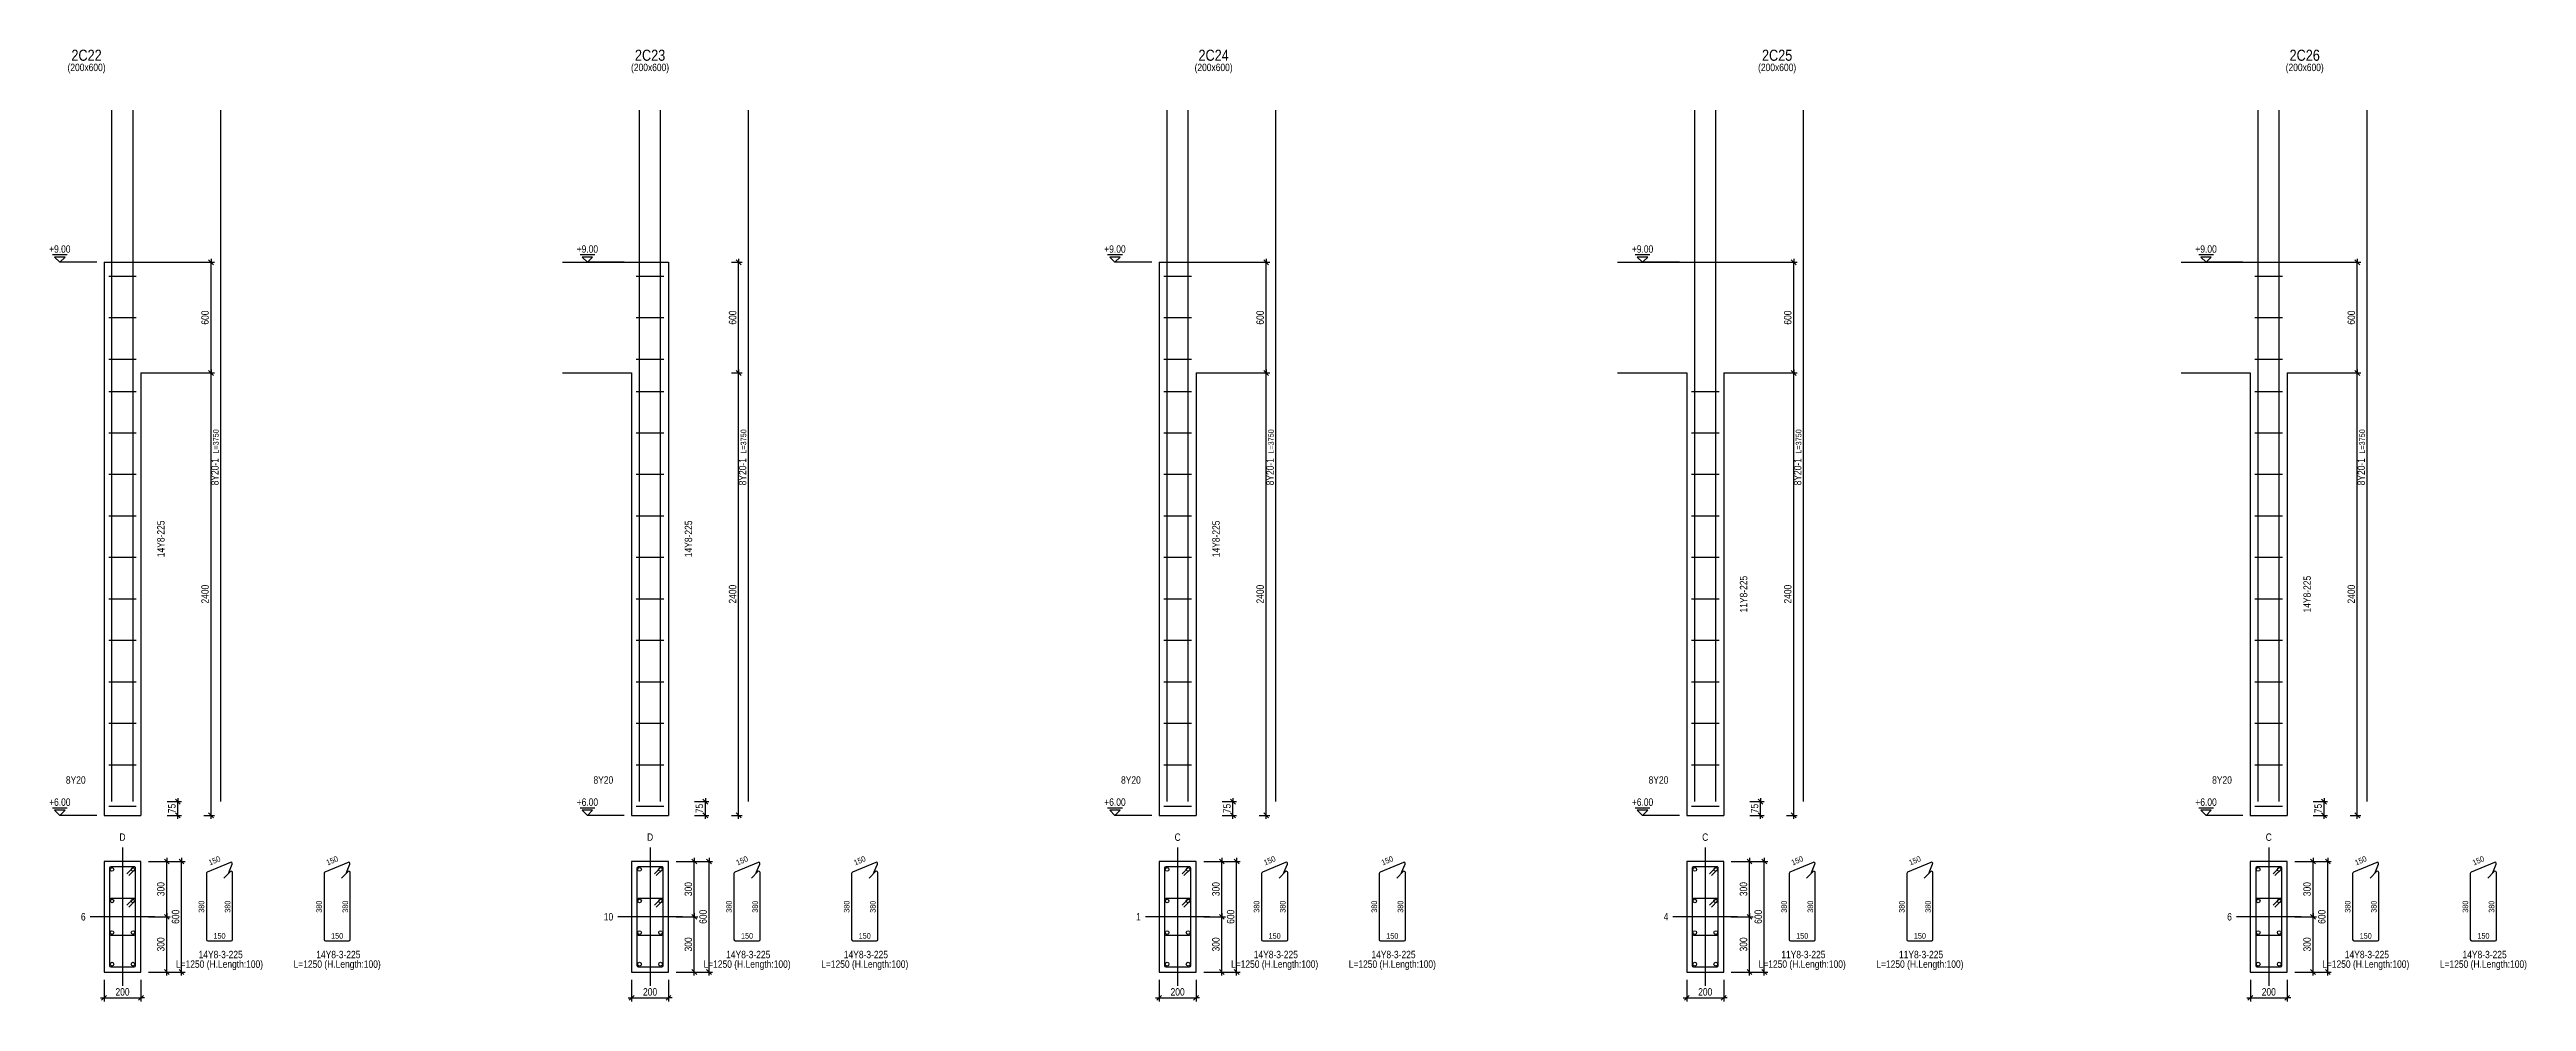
# Model space of a CAD drawing. Extents: x 0 to 206258, y -403073 to 0.
# Drawn here: x 20831 to 54416, y -143467 to -130558 of the extents above; entities that cross this region are included whole.
import ezdxf
from ezdxf.enums import TextEntityAlignment as Align
from ezdxf.lldxf.tags import DXFTag

# ---------------------------------------------------------------- set-up
doc = ezdxf.new("R2010")
doc.units = 0
doc.header["$LTSCALE"] = 1000
for name, color, linetype in [('Axis Line(Dir 1)', 8, 'CENTER2'), ('Axis Line(Dir 2)', 150, 'CENTER2'), ('Column Line(D)', 1, 'Continuous'), ('Dimension Line', 5, 'Continuous'), ('Dimension Text', 5, 'Continuous'), ('Link Line', 3, 'Continuous'), ('Rebar Label', 6, 'Continuous'), ('Rebar Length Text', 8, 'Continuous'), ('Rebar Line', 7, 'Continuous'), ('Top Rebar Label', 6, 'Continuous'), ('Top Rebar Length Text', 8, 'Continuous'), ('Top Rebar Line', 7, 'Continuous')]:
    doc.layers.add(name, color=color, linetype=linetype)
for name, color, linetype, true_color in [('Column Label(D)', 12, 'Continuous', 0xbd0000), ('Column Size Label (D)', 94, 'Continuous', 0x008100), ('Level Mark Line', 253, 'Continuous', 0x828282), ('Level Mark Text', 253, 'Continuous', 0x828282), ('Link Label', 94, 'Continuous', 0x008100), ('Link Length Text', 94, 'Continuous', 0x008100)]:
    doc.layers.add(name, color=color, linetype=linetype, true_color=true_color)
doc.styles.add('Column Label(D)', font='ARIALN.TTF', dxfattribs={"height": 150})
doc.styles.add('Column Size Label (D)', font='ARIALN.TTF', dxfattribs={"height": 100})
doc.styles.add('Dimension Text', font='ARIALN.TTF', dxfattribs={"height": 100})
doc.styles.add('Level Mark Text', font='ARIALN.TTF', dxfattribs={"height": 100})
doc.styles.add('Link Label', font='ARIALN.TTF', dxfattribs={"height": 100})
doc.styles.add('Link Length Text', font='ARIALN.TTF', dxfattribs={"height": 100})
doc.styles.add('Rebar Label', font='ARIALN.TTF', dxfattribs={"height": 100})
doc.styles.add('Rebar Length Text', font='ARIALN.TTF', dxfattribs={"height": 75})
doc.styles.add('Top Rebar Label', font='ARIALN.TTF', dxfattribs={"height": 100})
doc.styles.add('Top Rebar Length Text', font='ARIALN.TTF', dxfattribs={"height": 75})
tags = doc.linetypes.add('CENTER2', pattern=[1.125, 0.75, -0.125, 0.125, -0.125]).pattern_tags.tags
tags[10:11] = [DXFTag(74, 4), DXFTag(75, 0), DXFTag(340, '0'), DXFTag(46, 0.0), DXFTag(50, 0.0), DXFTag(44, 0.0), DXFTag(45, 0.0)]
tags[8:9] = [DXFTag(74, 4), DXFTag(75, 0), DXFTag(340, '0'), DXFTag(46, 0.0), DXFTag(50, 0.0), DXFTag(44, 0.0), DXFTag(45, 0.0)]
tags[6:7] = [DXFTag(74, 4), DXFTag(75, 0), DXFTag(340, '0'), DXFTag(46, 0.0), DXFTag(50, 0.0), DXFTag(44, 0.0), DXFTag(45, 0.0)]
tags[4:5] = [DXFTag(74, 4), DXFTag(75, 0), DXFTag(340, '0'), DXFTag(46, 0.0), DXFTag(50, 0.0), DXFTag(44, 0.0), DXFTag(45, 0.0)]
doc.dimstyles.new('COLUMNELV', dxfattribs={"dimtxt": 100, "dimasz": 30, "dimexe": 48.3, "dimexo": 103.5, "dimgap": 30, "dimtad": 1, "dimtoh": 1, "dimdec": 1, "dimlfac": 0.4, "dimdsep": 46, "dimtxsty": 'Dimension Text', "dimblk": 'PCDIM_TICK', "dimcen": 0.09, "dimclrd": 5, "dimclre": 5, "dimclrt": 5, "dimadec": 1, "dimazin": 0, "dimtp": 1, "dimtm": 1, "dimtfac": 1, "dimtdec": 4, "dimtofl": 0, "dimtmove": 0, "dimatfit": 3, "dimfxl": 1, "dimtolj": 1, "dimtzin": 0, "dimarcsym": 0})

msp = doc.modelspace()

# ---------------------------------------------------------------- texts
at = {"layer": 'Column Label(D)', "transparency": 33554687, "style": 'Column Label(D)'}
for s, p in [('2C22', (21333.175, -130560.237)), ('2C23', (28974.06, -130560.237)), ('2C24', (36614.945, -130560.237)), ('2C25', (44255.829, -130560.237)), ('2C26', (51409.214, -130560.237))]:
    msp.add_text(s, height=150, dxfattribs=at).set_placement(p, align=Align.TOP_CENTER)
at = {"layer": 'Column Size Label (D)', "transparency": 33554687, "style": 'Column Size Label (D)'}
for p in [(21333.175, -130750.237), (28974.06, -130750.237), (36614.945, -130750.237), (44255.829, -130750.237), (51409.214, -130750.237)]:
    msp.add_text('(200x600)', height=100, dxfattribs=at).set_placement(p, align=Align.TOP_CENTER)
at = {"layer": 'Dimension Text', "transparency": 33554687, "style": 'Dimension Text'}
for s, p in [('D', (21820.675, -141318.253)), ('D', (28974.06, -141318.253)), ('C', (36127.445, -141318.253)), ('C', (43280.829, -141318.253)), ('C', (50921.714, -141318.253))]:
    msp.add_text(s, height=100, dxfattribs=at).set_placement(p, align=Align.BOTTOM_CENTER)
for s, p in [('6', (21320.675, -142318.253)), ('10', (28474.06, -142318.253)), ('1', (35627.445, -142318.253)), ('4', (42780.829, -142318.253)), ('6', (50421.714, -142318.253))]:
    msp.add_text(s, height=100, dxfattribs=at).set_placement(p, align=Align.MIDDLE_RIGHT)
at = {"layer": 'Level Mark Text', "transparency": 33554687, "style": 'Level Mark Text'}
for s, p in [('+9.00', (20970.675, -133343.253)), ('+9.00', (28124.06, -133343.253)), ('+9.00', (35277.445, -133343.253)), ('+9.00', (42430.829, -133343.253)), ('+9.00', (50071.714, -133343.253)), ('+6.00', (20970.675, -140843.253)), ('+6.00', (28124.06, -140843.253)), ('+6.00', (35277.445, -140843.253)), ('+6.00', (42430.829, -140843.253)), ('+6.00', (50071.714, -140843.253))]:
    msp.add_text(s, height=100, dxfattribs=at).set_placement(p, align=Align.BOTTOM_CENTER)
at = {"layer": 'Link Label', "transparency": 33554687, "style": 'Link Label'}
for s, p in [(' 14Y8-3-225', (23135.675, -142879.919)), (' 14Y8-3-225', (24731.265, -142879.92)), (' 14Y8-3-225', (30289.06, -142879.919)), (' 14Y8-3-225', (31884.65, -142879.92)), (' 14Y8-3-225', (37442.445, -142879.919)), (' 14Y8-3-225', (39038.035, -142879.92)), (' 11Y8-3-225', (44595.829, -142879.919)), (' 11Y8-3-225', (46191.419, -142879.92)), (' 14Y8-3-225', (52236.714, -142879.919)), (' 14Y8-3-225', (53832.304, -142879.92))]:
    msp.add_text(s, height=100, dxfattribs=at).set_placement(p, align=Align.CENTER)
at = {"layer": 'Link Length Text', "transparency": 33554687, "style": 'Link Length Text'}
for p in [(23135.675, -143009.919), (24731.265, -143009.92), (30289.06, -143009.919), (31884.65, -143009.92), (37442.445, -143009.919), (39038.035, -143009.92), (44595.829, -143009.919), (46191.419, -143009.92), (52236.714, -143009.919), (53832.304, -143009.92)]:
    msp.add_text('L=1250 (H.Length:100)', height=100, dxfattribs=at).set_placement(p, align=Align.CENTER)
at = {"layer": 'Rebar Label', "transparency": 33554687, "style": 'Rebar Label'}
for s, p in [('14Y8-225', (22420.675, -137193.253)), ('14Y8-225', (29574.06, -137193.253)), ('14Y8-225', (36727.445, -137193.253)), ('11Y8-225', (43880.829, -137943.253)), ('14Y8-225', (51521.714, -137943.253))]:
    msp.add_text(s, height=100, rotation=90, dxfattribs=at).set_placement(p, align=Align.BOTTOM_CENTER)
at = {"layer": 'Rebar Length Text', "transparency": 33554687, "style": 'Rebar Length Text'}
for s, rotation, p in [('150', 22.9057699, (23081.896, -141590.976)), ('150', 22.9057699, (24677.486, -141590.977)), ('150', 22.9057699, (30235.281, -141590.976)), ('150', 22.9057699, (31830.871, -141590.977)), ('150', 22.9057699, (37388.666, -141590.976)), ('150', 22.9057699, (38984.256, -141590.977)), ('150', 22.9057699, (44542.051, -141590.976)), ('150', 22.9057699, (46137.64, -141590.977)), ('150', 22.9057699, (52182.935, -141590.976)), ('150', 22.9057699, (53778.525, -141590.977)), ('380', 90, (22928.175, -142181.586)), ('380', 90, (23283.175, -142181.586)), ('380', 90, (24523.765, -142181.586)), ('380', 90, (24878.765, -142181.586)), ('380', 90, (30081.56, -142181.586)), ('380', 90, (30436.56, -142181.586)), ('380', 90, (31677.15, -142181.586)), ('380', 90, (32032.15, -142181.586)), ('380', 90, (37234.945, -142181.586)), ('380', 90, (37589.945, -142181.586)), ('380', 90, (38830.535, -142181.586)), ('380', 90, (39185.535, -142181.586)), ('380', 90, (44388.329, -142181.586)), ('380', 90, (44743.329, -142181.586)), ('380', 90, (45983.919, -142181.586)), ('380', 90, (46338.919, -142181.586)), ('380', 90, (52029.214, -142181.586)), ('380', 90, (52384.214, -142181.586)), ('380', 90, (53624.804, -142181.586)), ('380', 90, (53979.804, -142181.586))]:
    msp.add_text(s, height=75, rotation=rotation, dxfattribs=at).set_placement(p, align=Align.CENTER)
for p in [(23135.675, -142614.919), (24731.265, -142614.92), (30289.06, -142614.919), (31884.65, -142614.92), (37442.445, -142614.919), (39038.035, -142614.92), (44595.829, -142614.919), (46191.419, -142614.92), (52236.714, -142614.919), (53832.304, -142614.92)]:
    msp.add_text('150', height=75, dxfattribs=at).set_placement(p, align=Align.CENTER)
at = {"layer": 'Top Rebar Label', "transparency": 33554687, "style": 'Top Rebar Label'}
for p in [(23124.028, -136098.253), (30277.413, -136098.253), (37430.798, -136098.253), (44584.182, -136098.253), (52225.067, -136098.253)]:
    msp.add_text(' 8Y20-1', height=100, rotation=90, dxfattribs=at).set_placement(p, align=Align.RIGHT)
for p in [(21320.675, -140543.253), (28474.06, -140543.253), (35627.445, -140543.253), (42780.829, -140543.253), (50421.714, -140543.253)]:
    msp.add_text(' 8Y20', height=100, dxfattribs=at).set_placement(p, align=Align.BOTTOM_RIGHT)
at = {"layer": 'Top Rebar Length Text', "transparency": 33554687, "style": 'Top Rebar Length Text'}
for p in [(23124.028, -136038.253), (30277.413, -136038.253), (37430.798, -136038.253), (44584.182, -136038.253), (52225.067, -136038.253)]:
    msp.add_text('L=3750', height=75, rotation=90, dxfattribs=at).set_placement(p)

# ---------------------------------------------------------------- blocks, each defined once
blk = doc.blocks.new('PCDIM_TICK')
at = {"layer": 'Dimension Line', "color": 0, "transparency": 33554687}
for p, q in [((1.1, 1.1), (-1.1, -1.1)), ((1.6, 0), (0, 0))]:
    blk.add_line(p, q, dxfattribs=at)
blk = doc.blocks.new('*U2293')
at = {"layer": 'Dimension Line', "color": 5, "true_color": 0x0000ff, "transparency": 16777216}
for p, q in [((22924, -134943), (23069, -134943)), ((23021, -140943), (23021, -134943)), ((22924, -140943), (23069, -140943))]:
    blk.add_line(p, q, dxfattribs=at)
at = {"layer": 'Dimension Line', "color": 5, "true_color": 0x0000ff, "transparency": 16777216, "xscale": 30, "yscale": 30}
for p, rotation in [((23021, -134943), 89.99999999999447), ((23021, -140943), 269.9999999999834)]:
    blk.add_blockref('PCDIM_TICK', p, dxfattribs=dict(at, rotation=rotation))
at = {"layer": 'Dimension Line', "color": 5, "true_color": 0x0000ff, "transparency": 16777216, "insert": (22991, -137943), "char_height": 100, "width": 247.25, "attachment_point": 8, "rotation": 90, "style": 'Dimension Text'}
blk.add_mtext('2400', dxfattribs=at)
blk = doc.blocks.new('*U2294')
at = {"layer": 'Dimension Line', "color": 5, "true_color": 0x0000ff, "transparency": 16777216}
for p, q in [((22924, -133443), (23069, -133443)), ((23021, -134943), (23021, -133443)), ((22924, -134943), (23069, -134943))]:
    blk.add_line(p, q, dxfattribs=at)
at = {"layer": 'Dimension Line', "color": 5, "true_color": 0x0000ff, "transparency": 16777216, "xscale": 30, "yscale": 30}
for p, rotation in [((23021, -133443), 89.99999999999447), ((23021, -134943), 269.9999999999834)]:
    blk.add_blockref('PCDIM_TICK', p, dxfattribs=dict(at, rotation=rotation))
at = {"layer": 'Dimension Line', "color": 5, "true_color": 0x0000ff, "transparency": 16777216, "insert": (22991, -134193), "char_height": 100, "width": 181.97, "attachment_point": 8, "rotation": 90, "style": 'Dimension Text'}
blk.add_mtext('600', dxfattribs=at)
blk = doc.blocks.new('*U2295')
at = {"layer": 'Dimension Line', "color": 5, "true_color": 0x0000ff, "transparency": 16777216}
for p, q in [((22424, -140756), (22619, -140756)), ((22424, -140943), (22619, -140943)), ((22571, -140943), (22571, -140756))]:
    blk.add_line(p, q, dxfattribs=at)
at = {"layer": 'Dimension Line', "color": 5, "true_color": 0x0000ff, "transparency": 16777216, "xscale": 30, "yscale": 30}
for p, rotation in [((22571, -140756), 89.99999999999447), ((22571, -140943), 269.9999999999834)]:
    blk.add_blockref('PCDIM_TICK', p, dxfattribs=dict(at, rotation=rotation))
at = {"layer": 'Dimension Line', "color": 5, "true_color": 0x0000ff, "transparency": 16777216, "insert": (22541, -140850), "char_height": 100, "width": 117.23, "attachment_point": 8, "rotation": 90, "style": 'Dimension Text'}
blk.add_mtext('75', dxfattribs=at)
blk = doc.blocks.new('*U2296')
at = {"layer": 'Dimension Line', "color": 5, "true_color": 0x0000ff, "transparency": 16777216}
for p, q in [((21571, -143172), (21571, -143467)), ((22071, -143172), (22071, -143467)), ((21571, -143418), (22071, -143418))]:
    blk.add_line(p, q, dxfattribs=at)
at = {"layer": 'Dimension Line', "color": 5, "true_color": 0x0000ff, "transparency": 16777216, "xscale": 30, "yscale": 30, "rotation": 180.0000000000004}
blk.add_blockref('PCDIM_TICK', (21571, -143418), dxfattribs=at)
at = {"layer": 'Dimension Line', "color": 5, "true_color": 0x0000ff, "transparency": 16777216, "xscale": 30, "yscale": 30}
blk.add_blockref('PCDIM_TICK', (22071, -143418), dxfattribs=at)
at = {"layer": 'Dimension Line', "color": 5, "true_color": 0x0000ff, "transparency": 16777216, "insert": (21821, -143388), "char_height": 100, "width": 182.77, "attachment_point": 8, "style": 'Dimension Text'}
blk.add_mtext('200', dxfattribs=at)
blk = doc.blocks.new('*U2297')
at = {"layer": 'Dimension Line', "color": 5, "true_color": 0x0000ff, "transparency": 16777216}
for p, q in [((22174, -142318), (22469, -142318)), ((22421, -143068), (22421, -142318)), ((22174, -143068), (22469, -143068))]:
    blk.add_line(p, q, dxfattribs=at)
at = {"layer": 'Dimension Line', "color": 5, "true_color": 0x0000ff, "transparency": 16777216, "xscale": 30, "yscale": 30}
for p, rotation in [((22421, -142318), 89.99999999999447), ((22421, -143068), 269.9999999999834)]:
    blk.add_blockref('PCDIM_TICK', p, dxfattribs=dict(at, rotation=rotation))
at = {"layer": 'Dimension Line', "color": 5, "true_color": 0x0000ff, "transparency": 16777216, "insert": (22391, -142693), "char_height": 100, "width": 181.5, "attachment_point": 8, "rotation": 90, "style": 'Dimension Text'}
blk.add_mtext('300', dxfattribs=at)
blk = doc.blocks.new('*U2298')
at = {"layer": 'Dimension Line', "color": 5, "true_color": 0x0000ff, "transparency": 16777216}
for p, q in [((22174, -141568), (22469, -141568)), ((22421, -142318), (22421, -141568)), ((22174, -142318), (22469, -142318))]:
    blk.add_line(p, q, dxfattribs=at)
at = {"layer": 'Dimension Line', "color": 5, "true_color": 0x0000ff, "transparency": 16777216, "xscale": 30, "yscale": 30}
for p, rotation in [((22421, -141568), 89.99999999999447), ((22421, -142318), 269.9999999999834)]:
    blk.add_blockref('PCDIM_TICK', p, dxfattribs=dict(at, rotation=rotation))
at = {"layer": 'Dimension Line', "color": 5, "true_color": 0x0000ff, "transparency": 16777216, "insert": (22391, -141943), "char_height": 100, "width": 181.5, "attachment_point": 8, "rotation": 90, "style": 'Dimension Text'}
blk.add_mtext('300', dxfattribs=at)
blk = doc.blocks.new('*U2299')
at = {"layer": 'Dimension Line', "color": 5, "true_color": 0x0000ff, "transparency": 16777216}
for p, q in [((22174, -141568), (22669, -141568)), ((22621, -143068), (22621, -141568)), ((22174, -143068), (22669, -143068))]:
    blk.add_line(p, q, dxfattribs=at)
at = {"layer": 'Dimension Line', "color": 5, "true_color": 0x0000ff, "transparency": 16777216, "xscale": 30, "yscale": 30}
for p, rotation in [((22621, -141568), 89.99999999999447), ((22621, -143068), 269.9999999999834)]:
    blk.add_blockref('PCDIM_TICK', p, dxfattribs=dict(at, rotation=rotation))
at = {"layer": 'Dimension Line', "color": 5, "true_color": 0x0000ff, "transparency": 16777216, "insert": (22591, -142318), "char_height": 100, "width": 181.97, "attachment_point": 8, "rotation": 90, "style": 'Dimension Text'}
blk.add_mtext('600', dxfattribs=at)
blk = doc.blocks.new('*U2300')
at = {"layer": 'Dimension Line', "color": 5, "true_color": 0x0000ff, "transparency": 16777216}
for p, q in [((30078, -134943), (30222, -134943)), ((30174, -140943), (30174, -134943)), ((30078, -140943), (30222, -140943))]:
    blk.add_line(p, q, dxfattribs=at)
at = {"layer": 'Dimension Line', "color": 5, "true_color": 0x0000ff, "transparency": 16777216, "xscale": 30, "yscale": 30}
for p, rotation in [((30174, -134943), 89.99999999999447), ((30174, -140943), 269.9999999999834)]:
    blk.add_blockref('PCDIM_TICK', p, dxfattribs=dict(at, rotation=rotation))
at = {"layer": 'Dimension Line', "color": 5, "true_color": 0x0000ff, "transparency": 16777216, "insert": (30144, -137943), "char_height": 100, "width": 247.25, "attachment_point": 8, "rotation": 90, "style": 'Dimension Text'}
blk.add_mtext('2400', dxfattribs=at)
blk = doc.blocks.new('*U2301')
at = {"layer": 'Dimension Line', "color": 5, "true_color": 0x0000ff, "transparency": 16777216}
for p, q in [((30078, -133443), (30222, -133443)), ((30174, -134943), (30174, -133443)), ((30078, -134943), (30222, -134943))]:
    blk.add_line(p, q, dxfattribs=at)
at = {"layer": 'Dimension Line', "color": 5, "true_color": 0x0000ff, "transparency": 16777216, "xscale": 30, "yscale": 30}
for p, rotation in [((30174, -133443), 89.99999999999447), ((30174, -134943), 269.9999999999834)]:
    blk.add_blockref('PCDIM_TICK', p, dxfattribs=dict(at, rotation=rotation))
at = {"layer": 'Dimension Line', "color": 5, "true_color": 0x0000ff, "transparency": 16777216, "insert": (30144, -134193), "char_height": 100, "width": 181.97, "attachment_point": 8, "rotation": 90, "style": 'Dimension Text'}
blk.add_mtext('600', dxfattribs=at)
blk = doc.blocks.new('*U2302')
at = {"layer": 'Dimension Line', "color": 5, "true_color": 0x0000ff, "transparency": 16777216}
for p, q in [((29578, -140756), (29772, -140756)), ((29578, -140943), (29772, -140943)), ((29724, -140943), (29724, -140756))]:
    blk.add_line(p, q, dxfattribs=at)
at = {"layer": 'Dimension Line', "color": 5, "true_color": 0x0000ff, "transparency": 16777216, "xscale": 30, "yscale": 30}
for p, rotation in [((29724, -140756), 89.99999999999447), ((29724, -140943), 269.9999999999834)]:
    blk.add_blockref('PCDIM_TICK', p, dxfattribs=dict(at, rotation=rotation))
at = {"layer": 'Dimension Line', "color": 5, "true_color": 0x0000ff, "transparency": 16777216, "insert": (29694, -140850), "char_height": 100, "width": 117.23, "attachment_point": 8, "rotation": 90, "style": 'Dimension Text'}
blk.add_mtext('75', dxfattribs=at)
blk = doc.blocks.new('*U2303')
at = {"layer": 'Dimension Line', "color": 5, "true_color": 0x0000ff, "transparency": 16777216}
for p, q in [((28724, -143172), (28724, -143467)), ((29224, -143172), (29224, -143467)), ((28724, -143418), (29224, -143418))]:
    blk.add_line(p, q, dxfattribs=at)
at = {"layer": 'Dimension Line', "color": 5, "true_color": 0x0000ff, "transparency": 16777216, "xscale": 30, "yscale": 30, "rotation": 180.0000000000004}
blk.add_blockref('PCDIM_TICK', (28724, -143418), dxfattribs=at)
at = {"layer": 'Dimension Line', "color": 5, "true_color": 0x0000ff, "transparency": 16777216, "xscale": 30, "yscale": 30}
blk.add_blockref('PCDIM_TICK', (29224, -143418), dxfattribs=at)
at = {"layer": 'Dimension Line', "color": 5, "true_color": 0x0000ff, "transparency": 16777216, "insert": (28974, -143388), "char_height": 100, "width": 182.77, "attachment_point": 8, "style": 'Dimension Text'}
blk.add_mtext('200', dxfattribs=at)
blk = doc.blocks.new('*U2304')
at = {"layer": 'Dimension Line', "color": 5, "true_color": 0x0000ff, "transparency": 16777216}
for p, q in [((29328, -142318), (29622, -142318)), ((29574, -143068), (29574, -142318)), ((29328, -143068), (29622, -143068))]:
    blk.add_line(p, q, dxfattribs=at)
at = {"layer": 'Dimension Line', "color": 5, "true_color": 0x0000ff, "transparency": 16777216, "xscale": 30, "yscale": 30}
for p, rotation in [((29574, -142318), 89.99999999999447), ((29574, -143068), 269.9999999999834)]:
    blk.add_blockref('PCDIM_TICK', p, dxfattribs=dict(at, rotation=rotation))
at = {"layer": 'Dimension Line', "color": 5, "true_color": 0x0000ff, "transparency": 16777216, "insert": (29544, -142693), "char_height": 100, "width": 181.5, "attachment_point": 8, "rotation": 90, "style": 'Dimension Text'}
blk.add_mtext('300', dxfattribs=at)
blk = doc.blocks.new('*U2305')
at = {"layer": 'Dimension Line', "color": 5, "true_color": 0x0000ff, "transparency": 16777216}
for p, q in [((29328, -141568), (29622, -141568)), ((29574, -142318), (29574, -141568)), ((29328, -142318), (29622, -142318))]:
    blk.add_line(p, q, dxfattribs=at)
at = {"layer": 'Dimension Line', "color": 5, "true_color": 0x0000ff, "transparency": 16777216, "xscale": 30, "yscale": 30}
for p, rotation in [((29574, -141568), 89.99999999999447), ((29574, -142318), 269.9999999999834)]:
    blk.add_blockref('PCDIM_TICK', p, dxfattribs=dict(at, rotation=rotation))
at = {"layer": 'Dimension Line', "color": 5, "true_color": 0x0000ff, "transparency": 16777216, "insert": (29544, -141943), "char_height": 100, "width": 181.5, "attachment_point": 8, "rotation": 90, "style": 'Dimension Text'}
blk.add_mtext('300', dxfattribs=at)
blk = doc.blocks.new('*U2306')
at = {"layer": 'Dimension Line', "color": 5, "true_color": 0x0000ff, "transparency": 16777216}
for p, q in [((29328, -141568), (29822, -141568)), ((29774, -143068), (29774, -141568)), ((29328, -143068), (29822, -143068))]:
    blk.add_line(p, q, dxfattribs=at)
at = {"layer": 'Dimension Line', "color": 5, "true_color": 0x0000ff, "transparency": 16777216, "xscale": 30, "yscale": 30}
for p, rotation in [((29774, -141568), 89.99999999999447), ((29774, -143068), 269.9999999999834)]:
    blk.add_blockref('PCDIM_TICK', p, dxfattribs=dict(at, rotation=rotation))
at = {"layer": 'Dimension Line', "color": 5, "true_color": 0x0000ff, "transparency": 16777216, "insert": (29744, -142318), "char_height": 100, "width": 181.97, "attachment_point": 8, "rotation": 90, "style": 'Dimension Text'}
blk.add_mtext('600', dxfattribs=at)
blk = doc.blocks.new('*U2307')
at = {"layer": 'Dimension Line', "color": 5, "true_color": 0x0000ff, "transparency": 16777216}
for p, q in [((37231, -134943), (37376, -134943)), ((37327, -140943), (37327, -134943)), ((37231, -140943), (37376, -140943))]:
    blk.add_line(p, q, dxfattribs=at)
at = {"layer": 'Dimension Line', "color": 5, "true_color": 0x0000ff, "transparency": 16777216, "xscale": 30, "yscale": 30}
for p, rotation in [((37327, -134943), 89.99999999999447), ((37327, -140943), 269.9999999999834)]:
    blk.add_blockref('PCDIM_TICK', p, dxfattribs=dict(at, rotation=rotation))
at = {"layer": 'Dimension Line', "color": 5, "true_color": 0x0000ff, "transparency": 16777216, "insert": (37297, -137943), "char_height": 100, "width": 247.25, "attachment_point": 8, "rotation": 90, "style": 'Dimension Text'}
blk.add_mtext('2400', dxfattribs=at)
blk = doc.blocks.new('*U2308')
at = {"layer": 'Dimension Line', "color": 5, "true_color": 0x0000ff, "transparency": 16777216}
for p, q in [((37231, -133443), (37376, -133443)), ((37327, -134943), (37327, -133443)), ((37231, -134943), (37376, -134943))]:
    blk.add_line(p, q, dxfattribs=at)
at = {"layer": 'Dimension Line', "color": 5, "true_color": 0x0000ff, "transparency": 16777216, "xscale": 30, "yscale": 30}
for p, rotation in [((37327, -133443), 89.99999999999447), ((37327, -134943), 269.9999999999834)]:
    blk.add_blockref('PCDIM_TICK', p, dxfattribs=dict(at, rotation=rotation))
at = {"layer": 'Dimension Line', "color": 5, "true_color": 0x0000ff, "transparency": 16777216, "insert": (37297, -134193), "char_height": 100, "width": 181.97, "attachment_point": 8, "rotation": 90, "style": 'Dimension Text'}
blk.add_mtext('600', dxfattribs=at)
blk = doc.blocks.new('*U2309')
at = {"layer": 'Dimension Line', "color": 5, "true_color": 0x0000ff, "transparency": 16777216}
for p, q in [((36731, -140756), (36926, -140756)), ((36731, -140943), (36926, -140943)), ((36877, -140943), (36877, -140756))]:
    blk.add_line(p, q, dxfattribs=at)
at = {"layer": 'Dimension Line', "color": 5, "true_color": 0x0000ff, "transparency": 16777216, "xscale": 30, "yscale": 30}
for p, rotation in [((36877, -140756), 89.99999999999447), ((36877, -140943), 269.9999999999834)]:
    blk.add_blockref('PCDIM_TICK', p, dxfattribs=dict(at, rotation=rotation))
at = {"layer": 'Dimension Line', "color": 5, "true_color": 0x0000ff, "transparency": 16777216, "insert": (36847, -140850), "char_height": 100, "width": 117.23, "attachment_point": 8, "rotation": 90, "style": 'Dimension Text'}
blk.add_mtext('75', dxfattribs=at)
blk = doc.blocks.new('*U2310')
at = {"layer": 'Dimension Line', "color": 5, "true_color": 0x0000ff, "transparency": 16777216}
for p, q in [((35877, -143172), (35877, -143467)), ((36377, -143172), (36377, -143467)), ((35877, -143418), (36377, -143418))]:
    blk.add_line(p, q, dxfattribs=at)
at = {"layer": 'Dimension Line', "color": 5, "true_color": 0x0000ff, "transparency": 16777216, "xscale": 30, "yscale": 30, "rotation": 180.0000000000004}
blk.add_blockref('PCDIM_TICK', (35877, -143418), dxfattribs=at)
at = {"layer": 'Dimension Line', "color": 5, "true_color": 0x0000ff, "transparency": 16777216, "xscale": 30, "yscale": 30}
blk.add_blockref('PCDIM_TICK', (36377, -143418), dxfattribs=at)
at = {"layer": 'Dimension Line', "color": 5, "true_color": 0x0000ff, "transparency": 16777216, "insert": (36127, -143388), "char_height": 100, "width": 182.77, "attachment_point": 8, "style": 'Dimension Text'}
blk.add_mtext('200', dxfattribs=at)
blk = doc.blocks.new('*U2311')
at = {"layer": 'Dimension Line', "color": 5, "true_color": 0x0000ff, "transparency": 16777216}
for p, q in [((36481, -142318), (36776, -142318)), ((36727, -143068), (36727, -142318)), ((36481, -143068), (36776, -143068))]:
    blk.add_line(p, q, dxfattribs=at)
at = {"layer": 'Dimension Line', "color": 5, "true_color": 0x0000ff, "transparency": 16777216, "xscale": 30, "yscale": 30}
for p, rotation in [((36727, -142318), 89.99999999999447), ((36727, -143068), 269.9999999999834)]:
    blk.add_blockref('PCDIM_TICK', p, dxfattribs=dict(at, rotation=rotation))
at = {"layer": 'Dimension Line', "color": 5, "true_color": 0x0000ff, "transparency": 16777216, "insert": (36697, -142693), "char_height": 100, "width": 181.5, "attachment_point": 8, "rotation": 90, "style": 'Dimension Text'}
blk.add_mtext('300', dxfattribs=at)
blk = doc.blocks.new('*U2312')
at = {"layer": 'Dimension Line', "color": 5, "true_color": 0x0000ff, "transparency": 16777216}
for p, q in [((36481, -141568), (36776, -141568)), ((36727, -142318), (36727, -141568)), ((36481, -142318), (36776, -142318))]:
    blk.add_line(p, q, dxfattribs=at)
at = {"layer": 'Dimension Line', "color": 5, "true_color": 0x0000ff, "transparency": 16777216, "xscale": 30, "yscale": 30}
for p, rotation in [((36727, -141568), 89.99999999999447), ((36727, -142318), 269.9999999999834)]:
    blk.add_blockref('PCDIM_TICK', p, dxfattribs=dict(at, rotation=rotation))
at = {"layer": 'Dimension Line', "color": 5, "true_color": 0x0000ff, "transparency": 16777216, "insert": (36697, -141943), "char_height": 100, "width": 181.5, "attachment_point": 8, "rotation": 90, "style": 'Dimension Text'}
blk.add_mtext('300', dxfattribs=at)
blk = doc.blocks.new('*U2313')
at = {"layer": 'Dimension Line', "color": 5, "true_color": 0x0000ff, "transparency": 16777216}
for p, q in [((36481, -141568), (36976, -141568)), ((36927, -143068), (36927, -141568)), ((36481, -143068), (36976, -143068))]:
    blk.add_line(p, q, dxfattribs=at)
at = {"layer": 'Dimension Line', "color": 5, "true_color": 0x0000ff, "transparency": 16777216, "xscale": 30, "yscale": 30}
for p, rotation in [((36927, -141568), 89.99999999999447), ((36927, -143068), 269.9999999999834)]:
    blk.add_blockref('PCDIM_TICK', p, dxfattribs=dict(at, rotation=rotation))
at = {"layer": 'Dimension Line', "color": 5, "true_color": 0x0000ff, "transparency": 16777216, "insert": (36897, -142318), "char_height": 100, "width": 181.97, "attachment_point": 8, "rotation": 90, "style": 'Dimension Text'}
blk.add_mtext('600', dxfattribs=at)
blk = doc.blocks.new('*U2314')
at = {"layer": 'Dimension Line', "color": 5, "true_color": 0x0000ff, "transparency": 16777216}
for p, q in [((44384, -134943), (44529, -134943)), ((44481, -140943), (44481, -134943)), ((44384, -140943), (44529, -140943))]:
    blk.add_line(p, q, dxfattribs=at)
at = {"layer": 'Dimension Line', "color": 5, "true_color": 0x0000ff, "transparency": 16777216, "xscale": 30, "yscale": 30}
for p, rotation in [((44481, -134943), 89.99999999999447), ((44481, -140943), 269.9999999999834)]:
    blk.add_blockref('PCDIM_TICK', p, dxfattribs=dict(at, rotation=rotation))
at = {"layer": 'Dimension Line', "color": 5, "true_color": 0x0000ff, "transparency": 16777216, "insert": (44451, -137943), "char_height": 100, "width": 247.25, "attachment_point": 8, "rotation": 90, "style": 'Dimension Text'}
blk.add_mtext('2400', dxfattribs=at)
blk = doc.blocks.new('*U2315')
at = {"layer": 'Dimension Line', "color": 5, "true_color": 0x0000ff, "transparency": 16777216}
for p, q in [((44384, -133443), (44529, -133443)), ((44481, -134943), (44481, -133443)), ((44384, -134943), (44529, -134943))]:
    blk.add_line(p, q, dxfattribs=at)
at = {"layer": 'Dimension Line', "color": 5, "true_color": 0x0000ff, "transparency": 16777216, "xscale": 30, "yscale": 30}
for p, rotation in [((44481, -133443), 89.99999999999447), ((44481, -134943), 269.9999999999834)]:
    blk.add_blockref('PCDIM_TICK', p, dxfattribs=dict(at, rotation=rotation))
at = {"layer": 'Dimension Line', "color": 5, "true_color": 0x0000ff, "transparency": 16777216, "insert": (44451, -134193), "char_height": 100, "width": 181.97, "attachment_point": 8, "rotation": 90, "style": 'Dimension Text'}
blk.add_mtext('600', dxfattribs=at)
blk = doc.blocks.new('*U2316')
at = {"layer": 'Dimension Line', "color": 5, "true_color": 0x0000ff, "transparency": 16777216}
for p, q in [((43884, -140756), (44079, -140756)), ((43884, -140943), (44079, -140943)), ((44031, -140943), (44031, -140756))]:
    blk.add_line(p, q, dxfattribs=at)
at = {"layer": 'Dimension Line', "color": 5, "true_color": 0x0000ff, "transparency": 16777216, "xscale": 30, "yscale": 30}
for p, rotation in [((44031, -140756), 89.99999999999447), ((44031, -140943), 269.9999999999834)]:
    blk.add_blockref('PCDIM_TICK', p, dxfattribs=dict(at, rotation=rotation))
at = {"layer": 'Dimension Line', "color": 5, "true_color": 0x0000ff, "transparency": 16777216, "insert": (44001, -140850), "char_height": 100, "width": 117.23, "attachment_point": 8, "rotation": 90, "style": 'Dimension Text'}
blk.add_mtext('75', dxfattribs=at)
blk = doc.blocks.new('*U2317')
at = {"layer": 'Dimension Line', "color": 5, "true_color": 0x0000ff, "transparency": 16777216}
for p, q in [((43031, -143172), (43031, -143467)), ((43531, -143172), (43531, -143467)), ((43031, -143418), (43531, -143418))]:
    blk.add_line(p, q, dxfattribs=at)
at = {"layer": 'Dimension Line', "color": 5, "true_color": 0x0000ff, "transparency": 16777216, "xscale": 30, "yscale": 30, "rotation": 180.0000000000004}
blk.add_blockref('PCDIM_TICK', (43031, -143418), dxfattribs=at)
at = {"layer": 'Dimension Line', "color": 5, "true_color": 0x0000ff, "transparency": 16777216, "xscale": 30, "yscale": 30}
blk.add_blockref('PCDIM_TICK', (43531, -143418), dxfattribs=at)
at = {"layer": 'Dimension Line', "color": 5, "true_color": 0x0000ff, "transparency": 16777216, "insert": (43281, -143388), "char_height": 100, "width": 182.77, "attachment_point": 8, "style": 'Dimension Text'}
blk.add_mtext('200', dxfattribs=at)
blk = doc.blocks.new('*U2318')
at = {"layer": 'Dimension Line', "color": 5, "true_color": 0x0000ff, "transparency": 16777216}
for p, q in [((43634, -142318), (43929, -142318)), ((43881, -143068), (43881, -142318)), ((43634, -143068), (43929, -143068))]:
    blk.add_line(p, q, dxfattribs=at)
at = {"layer": 'Dimension Line', "color": 5, "true_color": 0x0000ff, "transparency": 16777216, "xscale": 30, "yscale": 30}
for p, rotation in [((43881, -142318), 89.99999999999447), ((43881, -143068), 269.9999999999834)]:
    blk.add_blockref('PCDIM_TICK', p, dxfattribs=dict(at, rotation=rotation))
at = {"layer": 'Dimension Line', "color": 5, "true_color": 0x0000ff, "transparency": 16777216, "insert": (43851, -142693), "char_height": 100, "width": 181.5, "attachment_point": 8, "rotation": 90, "style": 'Dimension Text'}
blk.add_mtext('300', dxfattribs=at)
blk = doc.blocks.new('*U2319')
at = {"layer": 'Dimension Line', "color": 5, "true_color": 0x0000ff, "transparency": 16777216}
for p, q in [((43634, -141568), (43929, -141568)), ((43881, -142318), (43881, -141568)), ((43634, -142318), (43929, -142318))]:
    blk.add_line(p, q, dxfattribs=at)
at = {"layer": 'Dimension Line', "color": 5, "true_color": 0x0000ff, "transparency": 16777216, "xscale": 30, "yscale": 30}
for p, rotation in [((43881, -141568), 89.99999999999447), ((43881, -142318), 269.9999999999834)]:
    blk.add_blockref('PCDIM_TICK', p, dxfattribs=dict(at, rotation=rotation))
at = {"layer": 'Dimension Line', "color": 5, "true_color": 0x0000ff, "transparency": 16777216, "insert": (43851, -141943), "char_height": 100, "width": 181.5, "attachment_point": 8, "rotation": 90, "style": 'Dimension Text'}
blk.add_mtext('300', dxfattribs=at)
blk = doc.blocks.new('*U2320')
at = {"layer": 'Dimension Line', "color": 5, "true_color": 0x0000ff, "transparency": 16777216}
for p, q in [((43634, -141568), (44129, -141568)), ((44081, -143068), (44081, -141568)), ((43634, -143068), (44129, -143068))]:
    blk.add_line(p, q, dxfattribs=at)
at = {"layer": 'Dimension Line', "color": 5, "true_color": 0x0000ff, "transparency": 16777216, "xscale": 30, "yscale": 30}
for p, rotation in [((44081, -141568), 89.99999999999447), ((44081, -143068), 269.9999999999834)]:
    blk.add_blockref('PCDIM_TICK', p, dxfattribs=dict(at, rotation=rotation))
at = {"layer": 'Dimension Line', "color": 5, "true_color": 0x0000ff, "transparency": 16777216, "insert": (44051, -142318), "char_height": 100, "width": 181.97, "attachment_point": 8, "rotation": 90, "style": 'Dimension Text'}
blk.add_mtext('600', dxfattribs=at)
blk = doc.blocks.new('*U2321')
at = {"layer": 'Dimension Line', "color": 5, "true_color": 0x0000ff, "transparency": 16777216}
for p, q in [((52025, -134943), (52170, -134943)), ((52122, -140943), (52122, -134943)), ((52025, -140943), (52170, -140943))]:
    blk.add_line(p, q, dxfattribs=at)
at = {"layer": 'Dimension Line', "color": 5, "true_color": 0x0000ff, "transparency": 16777216, "xscale": 30, "yscale": 30}
for p, rotation in [((52122, -134943), 89.99999999999447), ((52122, -140943), 269.9999999999834)]:
    blk.add_blockref('PCDIM_TICK', p, dxfattribs=dict(at, rotation=rotation))
at = {"layer": 'Dimension Line', "color": 5, "true_color": 0x0000ff, "transparency": 16777216, "insert": (52092, -137943), "char_height": 100, "width": 247.25, "attachment_point": 8, "rotation": 90, "style": 'Dimension Text'}
blk.add_mtext('2400', dxfattribs=at)
blk = doc.blocks.new('*U2322')
at = {"layer": 'Dimension Line', "color": 5, "true_color": 0x0000ff, "transparency": 16777216}
for p, q in [((52025, -133443), (52170, -133443)), ((52122, -134943), (52122, -133443)), ((52025, -134943), (52170, -134943))]:
    blk.add_line(p, q, dxfattribs=at)
at = {"layer": 'Dimension Line', "color": 5, "true_color": 0x0000ff, "transparency": 16777216, "xscale": 30, "yscale": 30}
for p, rotation in [((52122, -133443), 89.99999999999447), ((52122, -134943), 269.9999999999834)]:
    blk.add_blockref('PCDIM_TICK', p, dxfattribs=dict(at, rotation=rotation))
at = {"layer": 'Dimension Line', "color": 5, "true_color": 0x0000ff, "transparency": 16777216, "insert": (52092, -134193), "char_height": 100, "width": 181.97, "attachment_point": 8, "rotation": 90, "style": 'Dimension Text'}
blk.add_mtext('600', dxfattribs=at)
blk = doc.blocks.new('*U2323')
at = {"layer": 'Dimension Line', "color": 5, "true_color": 0x0000ff, "transparency": 16777216}
for p, q in [((51525, -140756), (51720, -140756)), ((51525, -140943), (51720, -140943)), ((51672, -140943), (51672, -140756))]:
    blk.add_line(p, q, dxfattribs=at)
at = {"layer": 'Dimension Line', "color": 5, "true_color": 0x0000ff, "transparency": 16777216, "xscale": 30, "yscale": 30}
for p, rotation in [((51672, -140756), 89.99999999999447), ((51672, -140943), 269.9999999999834)]:
    blk.add_blockref('PCDIM_TICK', p, dxfattribs=dict(at, rotation=rotation))
at = {"layer": 'Dimension Line', "color": 5, "true_color": 0x0000ff, "transparency": 16777216, "insert": (51642, -140850), "char_height": 100, "width": 117.23, "attachment_point": 8, "rotation": 90, "style": 'Dimension Text'}
blk.add_mtext('75', dxfattribs=at)
blk = doc.blocks.new('*U2324')
at = {"layer": 'Dimension Line', "color": 5, "true_color": 0x0000ff, "transparency": 16777216}
for p, q in [((50672, -143172), (50672, -143467)), ((51172, -143172), (51172, -143467)), ((50672, -143418), (51172, -143418))]:
    blk.add_line(p, q, dxfattribs=at)
at = {"layer": 'Dimension Line', "color": 5, "true_color": 0x0000ff, "transparency": 16777216, "xscale": 30, "yscale": 30, "rotation": 180.0000000000004}
blk.add_blockref('PCDIM_TICK', (50672, -143418), dxfattribs=at)
at = {"layer": 'Dimension Line', "color": 5, "true_color": 0x0000ff, "transparency": 16777216, "xscale": 30, "yscale": 30}
blk.add_blockref('PCDIM_TICK', (51172, -143418), dxfattribs=at)
at = {"layer": 'Dimension Line', "color": 5, "true_color": 0x0000ff, "transparency": 16777216, "insert": (50922, -143388), "char_height": 100, "width": 182.77, "attachment_point": 8, "style": 'Dimension Text'}
blk.add_mtext('200', dxfattribs=at)
blk = doc.blocks.new('*U2325')
at = {"layer": 'Dimension Line', "color": 5, "true_color": 0x0000ff, "transparency": 16777216}
for p, q in [((51275, -142318), (51570, -142318)), ((51522, -143068), (51522, -142318)), ((51275, -143068), (51570, -143068))]:
    blk.add_line(p, q, dxfattribs=at)
at = {"layer": 'Dimension Line', "color": 5, "true_color": 0x0000ff, "transparency": 16777216, "xscale": 30, "yscale": 30}
for p, rotation in [((51522, -142318), 89.99999999999447), ((51522, -143068), 269.9999999999834)]:
    blk.add_blockref('PCDIM_TICK', p, dxfattribs=dict(at, rotation=rotation))
at = {"layer": 'Dimension Line', "color": 5, "true_color": 0x0000ff, "transparency": 16777216, "insert": (51492, -142693), "char_height": 100, "width": 181.5, "attachment_point": 8, "rotation": 90, "style": 'Dimension Text'}
blk.add_mtext('300', dxfattribs=at)
blk = doc.blocks.new('*U2326')
at = {"layer": 'Dimension Line', "color": 5, "true_color": 0x0000ff, "transparency": 16777216}
for p, q in [((51275, -141568), (51570, -141568)), ((51522, -142318), (51522, -141568)), ((51275, -142318), (51570, -142318))]:
    blk.add_line(p, q, dxfattribs=at)
at = {"layer": 'Dimension Line', "color": 5, "true_color": 0x0000ff, "transparency": 16777216, "xscale": 30, "yscale": 30}
for p, rotation in [((51522, -141568), 89.99999999999447), ((51522, -142318), 269.9999999999834)]:
    blk.add_blockref('PCDIM_TICK', p, dxfattribs=dict(at, rotation=rotation))
at = {"layer": 'Dimension Line', "color": 5, "true_color": 0x0000ff, "transparency": 16777216, "insert": (51492, -141943), "char_height": 100, "width": 181.5, "attachment_point": 8, "rotation": 90, "style": 'Dimension Text'}
blk.add_mtext('300', dxfattribs=at)
blk = doc.blocks.new('*U2327')
at = {"layer": 'Dimension Line', "color": 5, "true_color": 0x0000ff, "transparency": 16777216}
for p, q in [((51275, -141568), (51770, -141568)), ((51722, -143068), (51722, -141568)), ((51275, -143068), (51770, -143068))]:
    blk.add_line(p, q, dxfattribs=at)
at = {"layer": 'Dimension Line', "color": 5, "true_color": 0x0000ff, "transparency": 16777216, "xscale": 30, "yscale": 30}
for p, rotation in [((51722, -141568), 89.99999999999447), ((51722, -143068), 269.9999999999834)]:
    blk.add_blockref('PCDIM_TICK', p, dxfattribs=dict(at, rotation=rotation))
at = {"layer": 'Dimension Line', "color": 5, "true_color": 0x0000ff, "transparency": 16777216, "insert": (51692, -142318), "char_height": 100, "width": 181.97, "attachment_point": 8, "rotation": 90, "style": 'Dimension Text'}
blk.add_mtext('600', dxfattribs=at)

# ---------------------------------------------------------------- dimensions: what is measured, and where the dimension line sits
at = {"layer": 'Dimension Line', "transparency": 33554687}
for p1, p2, distance, picture, middle in [((22820.675, -134943.253), (22820.675, -133443.253), -200, '*U2294', (23020.675, -134193.253)), ((29974.06, -134943.253), (29974.06, -133443.253), -200, '*U2301', (30174.06, -134193.253)), ((37127.445, -134943.253), (37127.445, -133443.253), -200, '*U2308', (37327.445, -134193.253)), ((44280.829, -134943.253), (44280.829, -133443.253), -200, '*U2315', (44480.829, -134193.253)), ((51921.714, -134943.253), (51921.714, -133443.253), -200, '*U2322', (52121.714, -134193.253)), ((22820.675, -140943.253), (22820.675, -134943.253), -200, '*U2293', (23020.675, -137943.253)), ((29974.06, -140943.253), (29974.06, -134943.253), -200, '*U2300', (30174.06, -137943.253)), ((37127.445, -140943.253), (37127.445, -134943.253), -200, '*U2307', (37327.445, -137943.253)), ((44280.829, -140943.253), (44280.829, -134943.253), -200, '*U2314', (44480.829, -137943.253)), ((51921.714, -140943.253), (51921.714, -134943.253), -200, '*U2321', (52121.714, -137943.253)), ((22320.675, -140943.253), (22320.675, -140755.753), -250, '*U2295', (22570.675, -140849.503)), ((29474.06, -140943.253), (29474.06, -140755.753), -250, '*U2302', (29724.06, -140849.503)), ((36627.445, -140943.253), (36627.445, -140755.753), -250, '*U2309', (36877.445, -140849.503)), ((43780.829, -140943.253), (43780.829, -140755.753), -250, '*U2316', (44030.829, -140849.503)), ((51421.714, -140943.253), (51421.714, -140755.753), -250, '*U2323', (51671.714, -140849.503)), ((22070.675, -142318.253), (22070.675, -141568.253), -350, '*U2298', (22420.675, -141943.253)), ((22070.675, -143068.253), (22070.675, -141568.253), -550, '*U2299', (22620.675, -142318.253)), ((29224.06, -142318.253), (29224.06, -141568.253), -350, '*U2305', (29574.06, -141943.253)), ((29224.06, -143068.253), (29224.06, -141568.253), -550, '*U2306', (29774.06, -142318.253)), ((36377.445, -142318.253), (36377.445, -141568.253), -350, '*U2312', (36727.445, -141943.253)), ((36377.445, -143068.253), (36377.445, -141568.253), -550, '*U2313', (36927.445, -142318.253)), ((43530.829, -142318.253), (43530.829, -141568.253), -350, '*U2319', (43880.829, -141943.253)), ((43530.829, -143068.253), (43530.829, -141568.253), -550, '*U2320', (44080.829, -142318.253)), ((51171.714, -142318.253), (51171.714, -141568.253), -350, '*U2326', (51521.714, -141943.253)), ((51171.714, -143068.253), (51171.714, -141568.253), -550, '*U2327', (51721.714, -142318.253)), ((22070.675, -143068.253), (22070.675, -142318.253), -350, '*U2297', (22420.675, -142693.253)), ((29224.06, -143068.253), (29224.06, -142318.253), -350, '*U2304', (29574.06, -142693.253)), ((36377.445, -143068.253), (36377.445, -142318.253), -350, '*U2311', (36727.445, -142693.253)), ((43530.829, -143068.253), (43530.829, -142318.253), -350, '*U2318', (43880.829, -142693.253)), ((51171.714, -143068.253), (51171.714, -142318.253), -350, '*U2325', (51521.714, -142693.253)), ((21570.675, -143068.253), (22070.675, -143068.253), -350, '*U2296', (21820.675, -143418.253)), ((28724.06, -143068.253), (29224.06, -143068.253), -350, '*U2303', (28974.06, -143418.253)), ((35877.445, -143068.253), (36377.445, -143068.253), -350, '*U2310', (36127.445, -143418.253)), ((43030.829, -143068.253), (43530.829, -143068.253), -350, '*U2317', (43280.829, -143418.253)), ((50671.714, -143068.253), (51171.714, -143068.253), -350, '*U2324', (50921.714, -143418.253))]:
    dim = msp.add_aligned_dim(p1=p1, p2=p2, distance=distance, dimstyle='COLUMNELV', override={"dimscale": 1, "dimtxt": 100, "dimasz": 30, "dimexe": 48.3, "dimexo": 103.5, "dimgap": 30, "dimtad": 1, "dimtih": 0, "dimdec": 1, "dimlfac": 0.4, "dimzin": 8, "dimlunit": 2, "dimpost": '', "dimtxsty": 'Dimension Text', "dimblk": 'PCDIM_TICK', "dimse1": 0, "dimse2": 0, "dimsd2": 0, "dimclrd": 5, "dimclre": 5, "dimclrt": 5, "dimaunit": 0, "dimadec": 1, "dimazin": 0, "dimtol": 0, "dimtp": 1, "dimtm": 1, "dimtmove": 0}, dxfattribs=at)
    dim.commit()
    dim.dimension.update_dxf_attribs({"geometry": picture, "text_midpoint": middle})

# ---------------------------------------------------------------- linework, layer by layer
at = {"layer": 'Axis Line(Dir 1)', "transparency": 33554687}
for points in [[(22258.175, -142318.253), (21383.175, -142318.253)], [(29411.56, -142318.253), (28536.56, -142318.253)], [(36564.945, -142318.253), (35689.945, -142318.253)], [(43718.329, -142318.253), (42843.329, -142318.253)], [(51359.214, -142318.253), (50484.214, -142318.253)]]:
    msp.add_lwpolyline(points, dxfattribs=at)
at = {"layer": 'Axis Line(Dir 2)', "transparency": 33554687}
for points in [[(21820.675, -141380.753), (21820.675, -143255.753)], [(28974.06, -141380.753), (28974.06, -143255.753)], [(36127.445, -141380.753), (36127.445, -143255.753)], [(43280.829, -141380.753), (43280.829, -143255.753)], [(50921.714, -141380.753), (50921.714, -143255.753)]]:
    msp.add_lwpolyline(points, dxfattribs=at)
at = {"layer": 'Column Line(D)', "transparency": 33554687}
for points in [[(21570.675, -133443.253), (21570.675, -140943.253)], [(21570.675, -133443.253), (22070.675, -133443.253)], [(22070.675, -133443.253), (23008.175, -133443.253)], [(27786.56, -133443.253), (28724.06, -133443.253)], [(28724.06, -133443.253), (29224.06, -133443.253)], [(29224.06, -133443.253), (29224.06, -140943.253)], [(35877.445, -133443.253), (35877.445, -140943.253)], [(35877.445, -133443.253), (36377.445, -133443.253)], [(36377.445, -133443.253), (37314.945, -133443.253)], [(42093.329, -133443.253), (43030.829, -133443.253)], [(43030.829, -133443.253), (43530.829, -133443.253)], [(43530.829, -133443.253), (44468.329, -133443.253)], [(49734.214, -133443.253), (50671.714, -133443.253)], [(50671.714, -133443.253), (51171.714, -133443.253)], [(51171.714, -133443.253), (52109.214, -133443.253)], [(22070.675, -134943.253), (23008.175, -134943.253)], [(22070.675, -134943.253), (22070.675, -140943.253)], [(27786.56, -134943.253), (28724.06, -134943.253)], [(28724.06, -134943.253), (28724.06, -140943.253)], [(36377.445, -134943.253), (37314.945, -134943.253)], [(36377.445, -134943.253), (36377.445, -140943.253)], [(42093.329, -134943.253), (43030.829, -134943.253)], [(43030.829, -134943.253), (43030.829, -140943.253)], [(43530.829, -134943.253), (44468.329, -134943.253)], [(43530.829, -134943.253), (43530.829, -140943.253)], [(49734.214, -134943.253), (50671.714, -134943.253)], [(50671.714, -134943.253), (50671.714, -140943.253)], [(51171.714, -134943.253), (52109.214, -134943.253)], [(51171.714, -134943.253), (51171.714, -140943.253)], [(21570.675, -140943.253), (22070.675, -140943.253)], [(28724.06, -140943.253), (29224.06, -140943.253)], [(35877.445, -140943.253), (36377.445, -140943.253)], [(43030.829, -140943.253), (43530.829, -140943.253)], [(50671.714, -140943.253), (51171.714, -140943.253)]]:
    msp.add_lwpolyline(points, dxfattribs=at)
for points in [[(21570.675, -143068.253), (22070.675, -143068.253), (22070.675, -141568.253), (21570.675, -141568.253)], [(28724.06, -143068.253), (29224.06, -143068.253), (29224.06, -141568.253), (28724.06, -141568.253)], [(35877.445, -143068.253), (36377.445, -143068.253), (36377.445, -141568.253), (35877.445, -141568.253)], [(43030.829, -143068.253), (43530.829, -143068.253), (43530.829, -141568.253), (43030.829, -141568.253)], [(50671.714, -143068.253), (51171.714, -143068.253), (51171.714, -141568.253), (50671.714, -141568.253)]]:
    msp.add_lwpolyline(points, close=True, dxfattribs=at)
at = {"layer": 'Level Mark Line', "transparency": 33554687}
for points in [[(21070.675, -133343.253), (20870.675, -133343.253)], [(20970.675, -133443.253), (21041.386, -133372.542), (20899.965, -133372.542), (20970.675, -133443.253)], [(21470.675, -133443.253), (20970.675, -133443.253)], [(28224.06, -133343.253), (28024.06, -133343.253)], [(28124.06, -133443.253), (28194.771, -133372.542), (28053.349, -133372.542), (28124.06, -133443.253)], [(28624.06, -133443.253), (28124.06, -133443.253)], [(35377.445, -133343.253), (35177.445, -133343.253)], [(35277.445, -133443.253), (35348.155, -133372.542), (35206.734, -133372.542), (35277.445, -133443.253)], [(35777.445, -133443.253), (35277.445, -133443.253)], [(42530.829, -133343.253), (42330.829, -133343.253)], [(42430.829, -133443.253), (42501.54, -133372.542), (42360.119, -133372.542), (42430.829, -133443.253)], [(42930.829, -133443.253), (42430.829, -133443.253)], [(50171.714, -133343.253), (49971.714, -133343.253)], [(50071.714, -133443.253), (50142.425, -133372.542), (50001.004, -133372.542), (50071.714, -133443.253)], [(50571.714, -133443.253), (50071.714, -133443.253)], [(21070.675, -140843.253), (20870.675, -140843.253)], [(20970.675, -140943.253), (21041.386, -140872.542), (20899.965, -140872.542), (20970.675, -140943.253)], [(21470.675, -140943.253), (20970.675, -140943.253)], [(28224.06, -140843.253), (28024.06, -140843.253)], [(28124.06, -140943.253), (28194.771, -140872.542), (28053.349, -140872.542), (28124.06, -140943.253)], [(28624.06, -140943.253), (28124.06, -140943.253)], [(35377.445, -140843.253), (35177.445, -140843.253)], [(35277.445, -140943.253), (35348.155, -140872.542), (35206.734, -140872.542), (35277.445, -140943.253)], [(35777.445, -140943.253), (35277.445, -140943.253)], [(42530.829, -140843.253), (42330.829, -140843.253)], [(42430.829, -140943.253), (42501.54, -140872.542), (42360.119, -140872.542), (42430.829, -140943.253)], [(42930.829, -140943.253), (42430.829, -140943.253)], [(50171.714, -140843.253), (49971.714, -140843.253)], [(50071.714, -140943.253), (50142.425, -140872.542), (50001.004, -140872.542), (50071.714, -140943.253)], [(50571.714, -140943.253), (50071.714, -140943.253)]]:
    msp.add_lwpolyline(points, dxfattribs=at)
at = {"layer": 'Link Line', "transparency": 33554687}
for p, q in [((21633.175, -133630.753), (22008.175, -133630.753)), ((28786.56, -133630.753), (29161.56, -133630.753)), ((35939.945, -133630.753), (36314.945, -133630.753)), ((50734.214, -133630.753), (51109.214, -133630.753)), ((21633.175, -134193.253), (22008.175, -134193.253)), ((28786.56, -134193.253), (29161.56, -134193.253)), ((35939.945, -134193.253), (36314.945, -134193.253)), ((50734.214, -134193.253), (51109.214, -134193.253)), ((21633.175, -134755.753), (22008.175, -134755.753)), ((28786.56, -134755.753), (29161.56, -134755.753)), ((35939.945, -134755.753), (36314.945, -134755.753)), ((50734.214, -134755.753), (51109.214, -134755.753)), ((21633.175, -135193.253), (22008.175, -135193.253)), ((28786.56, -135193.253), (29161.56, -135193.253)), ((35939.945, -135193.253), (36314.945, -135193.253)), ((43093.329, -135193.253), (43468.329, -135193.253)), ((50734.214, -135193.253), (51109.214, -135193.253)), ((21633.175, -135755.753), (22008.175, -135755.753)), ((28786.56, -135755.753), (29161.56, -135755.753)), ((35939.945, -135755.753), (36314.945, -135755.753)), ((43093.329, -135755.753), (43468.329, -135755.753)), ((50734.214, -135755.753), (51109.214, -135755.753)), ((21633.175, -136318.253), (22008.175, -136318.253)), ((28786.56, -136318.253), (29161.56, -136318.253)), ((35939.945, -136318.253), (36314.945, -136318.253)), ((43093.329, -136318.253), (43468.329, -136318.253)), ((50734.214, -136318.253), (51109.214, -136318.253)), ((21633.175, -136880.753), (22008.175, -136880.753)), ((28786.56, -136880.753), (29161.56, -136880.753)), ((35939.945, -136880.753), (36314.945, -136880.753)), ((43093.329, -136880.753), (43468.329, -136880.753)), ((50734.214, -136880.753), (51109.214, -136880.753)), ((21633.175, -137443.253), (22008.175, -137443.253)), ((28786.56, -137443.253), (29161.56, -137443.253)), ((35939.945, -137443.253), (36314.945, -137443.253)), ((43093.329, -137443.253), (43468.329, -137443.253)), ((50734.214, -137443.253), (51109.214, -137443.253)), ((21633.175, -138005.753), (22008.175, -138005.753)), ((28786.56, -138005.753), (29161.56, -138005.753)), ((35939.945, -138005.753), (36314.945, -138005.753)), ((43093.329, -138005.753), (43468.329, -138005.753)), ((50734.214, -138005.753), (51109.214, -138005.753)), ((21633.175, -138568.253), (22008.175, -138568.253)), ((28786.56, -138568.253), (29161.56, -138568.253)), ((35939.945, -138568.253), (36314.945, -138568.253)), ((43093.329, -138568.253), (43468.329, -138568.253)), ((50734.214, -138568.253), (51109.214, -138568.253)), ((21633.175, -139130.753), (22008.175, -139130.753)), ((28786.56, -139130.753), (29161.56, -139130.753)), ((35939.945, -139130.753), (36314.945, -139130.753)), ((43093.329, -139130.753), (43468.329, -139130.753)), ((50734.214, -139130.753), (51109.214, -139130.753)), ((21633.175, -139693.253), (22008.175, -139693.253)), ((28786.56, -139693.253), (29161.56, -139693.253)), ((35939.945, -139693.253), (36314.945, -139693.253)), ((43093.329, -139693.253), (43468.329, -139693.253)), ((50734.214, -139693.253), (51109.214, -139693.253)), ((21633.175, -140255.753), (22008.175, -140255.753)), ((28786.56, -140255.753), (29161.56, -140255.753)), ((35939.945, -140255.753), (36314.945, -140255.753)), ((43093.329, -140255.753), (43468.329, -140255.753)), ((50734.214, -140255.753), (51109.214, -140255.753)), ((21633.175, -140818.253), (22008.175, -140818.253)), ((28786.56, -140818.253), (29161.56, -140818.253)), ((35939.945, -140818.253), (36314.945, -140818.253)), ((43093.329, -140818.253), (43468.329, -140818.253)), ((50734.214, -140818.253), (51109.214, -140818.253))]:
    msp.add_line(p, q, dxfattribs=at)
for points in [[(21904.661, -141759.016), (21993.05, -141670.627, 0.668178638), (21980.675, -141640.753), (21660.675, -141640.753, 0.414213562), (21643.175, -141658.253), (21643.175, -142549.919, 0.414213562), (21660.675, -142567.419), (21980.675, -142567.419, 0.414213562), (21998.175, -142549.919), (21998.175, -141658.253, 0.668178638), (21968.301, -141645.878), (21879.912, -141734.267)], [(23261.192, -141718.604), (23308.208, -141602.783, 0.668178638), (23285.182, -141580.081), (22968.864, -141713.736, 0.301414294), (22958.175, -141729.857), (22958.175, -142627.419, 0.414213562), (22975.675, -142644.919), (23295.675, -142644.919, 0.414213562), (23313.175, -142627.419), (23313.175, -141718.253, 0.668178638), (23283.301, -141705.878), (23194.912, -141794.267)], [(24856.782, -141718.604), (24903.798, -141602.784, 0.668178638), (24880.772, -141580.081), (24564.454, -141713.737, 0.301414294), (24553.765, -141729.857), (24553.765, -142627.42, 0.414213562), (24571.265, -142644.92), (24891.265, -142644.92, 0.414213562), (24908.765, -142627.42), (24908.765, -141718.253, 0.668178638), (24878.891, -141705.879), (24790.502, -141794.267)], [(29058.046, -141759.016), (29146.434, -141670.627, 0.668178638), (29134.06, -141640.753), (28814.06, -141640.753, 0.414213562), (28796.56, -141658.253), (28796.56, -142549.919, 0.414213562), (28814.06, -142567.419), (29134.06, -142567.419, 0.414213562), (29151.56, -142549.919), (29151.56, -141658.253, 0.668178638), (29121.686, -141645.878), (29033.297, -141734.267)], [(30414.577, -141718.604), (30461.593, -141602.783, 0.668178638), (30438.567, -141580.081), (30122.249, -141713.736, 0.301414294), (30111.56, -141729.857), (30111.56, -142627.419, 0.414213562), (30129.06, -142644.919), (30449.06, -142644.919, 0.414213562), (30466.56, -142627.419), (30466.56, -141718.253, 0.668178638), (30436.686, -141705.878), (30348.297, -141794.267)], [(32010.167, -141718.604), (32057.183, -141602.784, 0.668178638), (32034.157, -141580.081), (31717.839, -141713.737, 0.301414294), (31707.15, -141729.857), (31707.15, -142627.42, 0.414213562), (31724.65, -142644.92), (32044.65, -142644.92, 0.414213562), (32062.15, -142627.42), (32062.15, -141718.253, 0.668178638), (32032.275, -141705.879), (31943.887, -141794.267)], [(36211.431, -141759.016), (36299.819, -141670.627, 0.668178638), (36287.445, -141640.753), (35967.445, -141640.753, 0.414213562), (35949.945, -141658.253), (35949.945, -142549.919, 0.414213562), (35967.445, -142567.419), (36287.445, -142567.419, 0.414213562), (36304.945, -142549.919), (36304.945, -141658.253, 0.668178638), (36275.07, -141645.878), (36186.682, -141734.267)], [(37567.961, -141718.604), (37614.978, -141602.783, 0.668178638), (37591.952, -141580.081), (37275.633, -141713.736, 0.301414294), (37264.945, -141729.857), (37264.945, -142627.419, 0.414213562), (37282.445, -142644.919), (37602.445, -142644.919, 0.414213562), (37619.945, -142627.419), (37619.945, -141718.253, 0.668178638), (37590.07, -141705.878), (37501.682, -141794.267)], [(39163.551, -141718.604), (39210.568, -141602.784, 0.668178638), (39187.541, -141580.081), (38871.223, -141713.737, 0.301414294), (38860.535, -141729.857), (38860.535, -142627.42, 0.414213562), (38878.035, -142644.92), (39198.035, -142644.92, 0.414213562), (39215.535, -142627.42), (39215.535, -141718.253, 0.668178638), (39185.66, -141705.879), (39097.272, -141794.267)], [(43364.816, -141759.016), (43453.204, -141670.627, 0.668178638), (43440.829, -141640.753), (43120.829, -141640.753, 0.414213562), (43103.329, -141658.253), (43103.329, -142549.919, 0.414213562), (43120.829, -142567.419), (43440.829, -142567.419, 0.414213562), (43458.329, -142549.919), (43458.329, -141658.253, 0.668178638), (43428.455, -141645.878), (43340.067, -141734.267)], [(44721.346, -141718.604), (44768.363, -141602.783, 0.668178638), (44745.336, -141580.081), (44429.018, -141713.736, 0.301414294), (44418.329, -141729.857), (44418.329, -142627.419, 0.414213562), (44435.829, -142644.919), (44755.829, -142644.919, 0.414213562), (44773.329, -142627.419), (44773.329, -141718.253, 0.668178638), (44743.455, -141705.878), (44655.067, -141794.267)], [(46316.936, -141718.604), (46363.952, -141602.784, 0.668178638), (46340.926, -141580.081), (46024.608, -141713.737, 0.301414294), (46013.919, -141729.857), (46013.919, -142627.42, 0.414213562), (46031.419, -142644.92), (46351.419, -142644.92, 0.414213562), (46368.919, -142627.42), (46368.919, -141718.253, 0.668178638), (46339.045, -141705.879), (46250.657, -141794.267)], [(51005.7, -141759.016), (51094.089, -141670.627, 0.668178638), (51081.714, -141640.753), (50761.714, -141640.753, 0.414213562), (50744.214, -141658.253), (50744.214, -142549.919, 0.414213562), (50761.714, -142567.419), (51081.714, -142567.419, 0.414213562), (51099.214, -142549.919), (51099.214, -141658.253, 0.668178638), (51069.34, -141645.878), (50980.952, -141734.267)], [(52362.231, -141718.604), (52409.247, -141602.783, 0.668178638), (52386.221, -141580.081), (52069.903, -141713.736, 0.301414294), (52059.214, -141729.857), (52059.214, -142627.419, 0.414213562), (52076.714, -142644.919), (52396.714, -142644.919, 0.414213562), (52414.214, -142627.419), (52414.214, -141718.253, 0.668178638), (52384.34, -141705.878), (52295.952, -141794.267)], [(53957.821, -141718.604), (54004.837, -141602.784, 0.668178638), (53981.811, -141580.081), (53665.493, -141713.737, 0.301414294), (53654.804, -141729.857), (53654.804, -142627.42, 0.414213562), (53672.304, -142644.92), (53992.304, -142644.92, 0.414213562), (54009.804, -142627.42), (54009.804, -141718.253, 0.668178638), (53979.93, -141705.879), (53891.541, -141794.267)], [(21904.661, -142187.349), (21993.05, -142098.961, 0.668178638), (21980.675, -142069.086), (21660.675, -142069.086, 0.414213562), (21643.175, -142086.586), (21643.175, -142978.253, 0.414213562), (21660.675, -142995.753), (21980.675, -142995.753, 0.414213562), (21998.175, -142978.253), (21998.175, -142086.586, 0.668178638), (21968.301, -142074.212), (21879.912, -142162.6)], [(29058.046, -142187.349), (29146.434, -142098.961, 0.668178638), (29134.06, -142069.086), (28814.06, -142069.086, 0.414213562), (28796.56, -142086.586), (28796.56, -142978.253, 0.414213562), (28814.06, -142995.753), (29134.06, -142995.753, 0.414213562), (29151.56, -142978.253), (29151.56, -142086.586, 0.668178638), (29121.686, -142074.212), (29033.297, -142162.6)], [(36211.431, -142187.349), (36299.819, -142098.961, 0.668178638), (36287.445, -142069.086), (35967.445, -142069.086, 0.414213562), (35949.945, -142086.586), (35949.945, -142978.253, 0.414213562), (35967.445, -142995.753), (36287.445, -142995.753, 0.414213562), (36304.945, -142978.253), (36304.945, -142086.586, 0.668178638), (36275.07, -142074.212), (36186.682, -142162.6)], [(43364.816, -142187.349), (43453.204, -142098.961, 0.668178638), (43440.829, -142069.086), (43120.829, -142069.086, 0.414213562), (43103.329, -142086.586), (43103.329, -142978.253, 0.414213562), (43120.829, -142995.753), (43440.829, -142995.753, 0.414213562), (43458.329, -142978.253), (43458.329, -142086.586, 0.668178638), (43428.455, -142074.212), (43340.067, -142162.6)], [(51005.7, -142187.349), (51094.089, -142098.961, 0.668178638), (51081.714, -142069.086), (50761.714, -142069.086, 0.414213562), (50744.214, -142086.586), (50744.214, -142978.253, 0.414213562), (50761.714, -142995.753), (51081.714, -142995.753, 0.414213562), (51099.214, -142978.253), (51099.214, -142086.586, 0.668178638), (51069.34, -142074.212), (50980.952, -142162.6)]]:
    msp.add_lwpolyline(points, format="xyb", dxfattribs=at)
at = {"layer": 'Rebar Line', "transparency": 33554687}
for centre in [(21678.175, -141675.753), (21963.175, -141675.753), (28831.56, -141675.753), (29116.56, -141675.753), (35984.945, -141675.753), (36269.945, -141675.753), (43138.329, -141675.753), (43423.329, -141675.753), (50779.214, -141675.753), (51064.214, -141675.753), (21678.175, -142104.086), (21963.175, -142104.086), (28831.56, -142104.086), (29116.56, -142104.086), (35984.945, -142104.086), (36269.945, -142104.086), (43138.329, -142104.086), (43423.329, -142104.086), (50779.214, -142104.086), (51064.214, -142104.086), (21678.175, -142532.419), (21963.175, -142532.419), (28831.56, -142532.419), (29116.56, -142532.419), (35984.945, -142532.419), (36269.945, -142532.419), (43138.329, -142532.419), (43423.329, -142532.419), (50779.214, -142532.419), (51064.214, -142532.419), (21678.175, -142960.753), (21963.175, -142960.753), (28831.56, -142960.753), (29116.56, -142960.753), (35984.945, -142960.753), (36269.945, -142960.753), (43138.329, -142960.753), (43423.329, -142960.753), (50779.214, -142960.753), (51064.214, -142960.753)]:
    msp.add_circle(centre, 25, dxfattribs=at)
at = {"layer": 'Top Rebar Line', "transparency": 33554687}
for points in [[(21678.175, -140755.753), (21678.175, -131380.753)], [(21963.175, -140755.753), (21963.175, -131380.753)], [(23154.028, -140755.753), (23154.028, -131380.753)], [(28831.56, -140755.753), (28831.56, -131380.753)], [(29116.56, -140755.753), (29116.56, -131380.753)], [(30307.413, -140755.753), (30307.413, -131380.753)], [(35984.945, -140755.753), (35984.945, -131380.753)], [(36269.945, -140755.753), (36269.945, -131380.753)], [(37460.798, -140755.753), (37460.798, -131380.753)], [(43138.329, -140755.753), (43138.329, -131380.753)], [(43423.329, -140755.753), (43423.329, -131380.753)], [(44614.182, -140755.753), (44614.182, -131380.753)], [(50779.214, -140755.753), (50779.214, -131380.753)], [(51064.214, -140755.753), (51064.214, -131380.753)], [(52255.067, -140755.753), (52255.067, -131380.753)]]:
    msp.add_lwpolyline(points, dxfattribs=at)

msp.set_redraw_order([(e.dxf.handle, doc.entitydb.next_handle()) for e in msp.query("TEXT MTEXT ATTDEF DIMENSION ARC_DIMENSION")])  # texts and dimensions are drawn at this point

doc.saveas('drawing.dxf')
